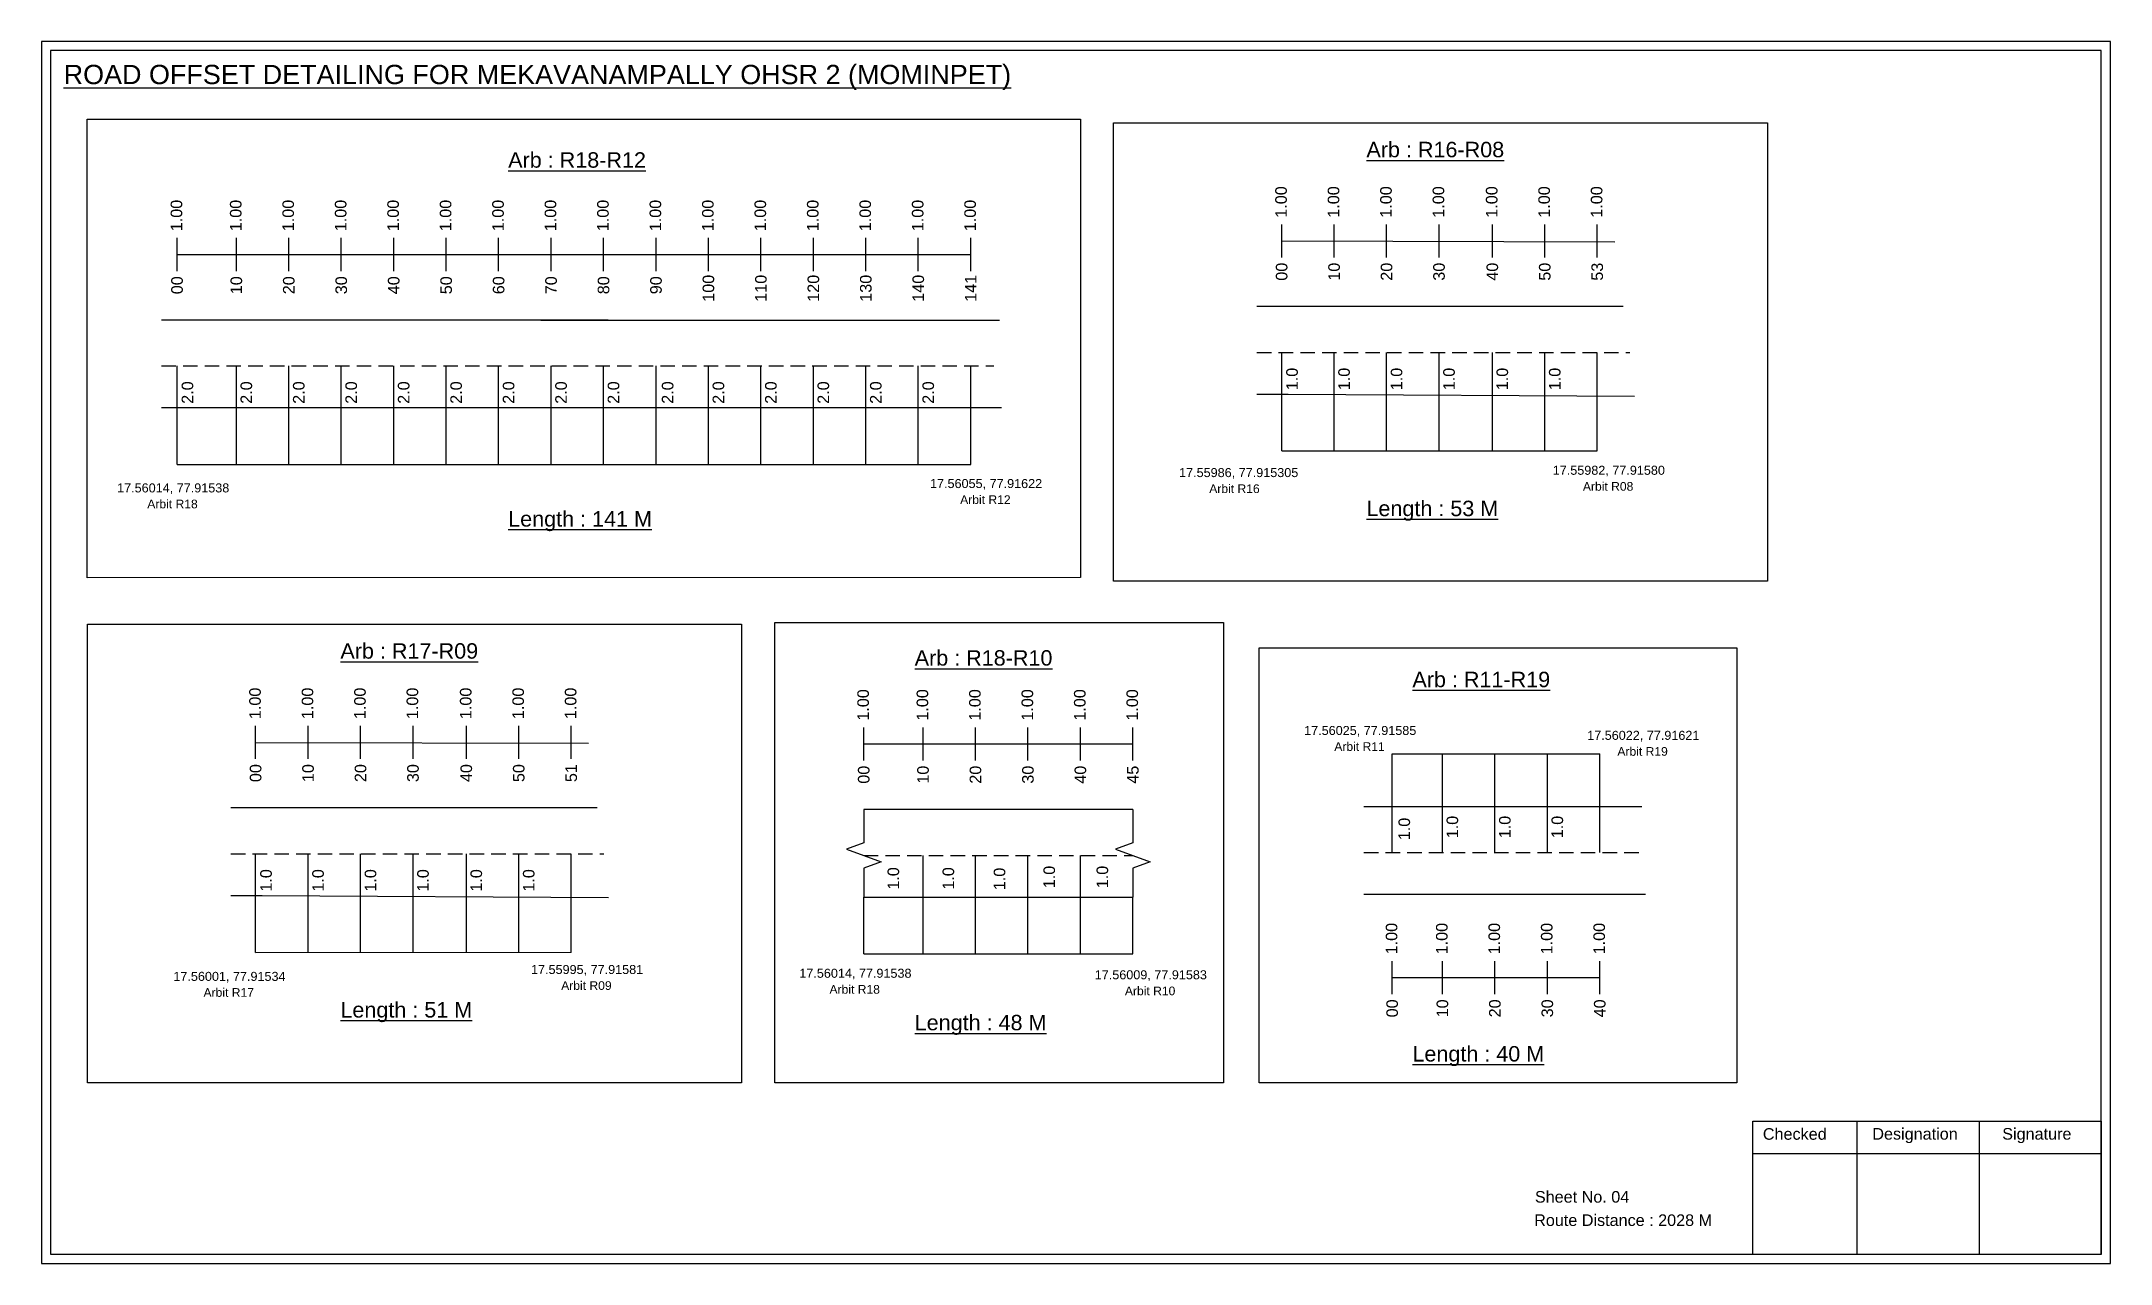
# Model space of a CAD drawing. Header units: inches. Extents: x 1241 to 8862, y 322 to 2472.
# Drawn here: x 6307 to 6844, y 942 to 1259 of the extents above; entities that cross this region are included whole.
import ezdxf

# ---------------------------------------------------------------- set-up
doc = ezdxf.new("R2010")
doc.units = ezdxf.units.IN
doc.header["$MEASUREMENT"] = 0
doc.linetypes.add('DASHED2', pattern=[0.375, 0.25, -0.125])
doc.layers.add('PDF_Geometry', color=7, linetype='Continuous')
doc.layers.add('PDF_Text', color=5, linetype='Continuous')
doc.styles.add('PDF Arial', font='arial.ttf')
doc.styles.get("Standard").update_dxf_attribs({"font": 'arial.ttf'})

msp = doc.modelspace()

# ---------------------------------------------------------------- texts
at = {"color": 242, "true_color": 0xcd2027}
for s, height, p in [('%%UROAD OFFSET DETAILING FOR MEKAVANAMPALLY OHSR 2 (MOMINPET)', 5, (6312.95, 1247.92)), ('%%UArb : R18-R12', 4, (6428.2, 1226.27)), ('%%UArb : R16-R08', 4, (6650.71, 1228.97)), ('%%ULength : 141 M', 4, (6428.2, 1133.27)), ('%%ULength : 53 M', 4, (6650.71, 1135.97)), ('%%UArb : R17-R09', 4, (6384.7, 1099.04)), ('%%UArb : R18-R10', 4, (6533.59, 1097.24)), ('%%UArb : R11-R19', 4, (6662.63, 1091.65)), ('%%ULength : 51 M', 4, (6384.7, 1006.04)), ('%%ULength : 48 M', 4, (6533.59, 1002.74)), ('%%ULength : 40 M', 4, (6662.63, 994.65))]:
    msp.add_text(s, height=height, dxfattribs=at).set_placement(p)
at = {"color": 217, "true_color": 0x93278f}
for s, p in [('1.00', (6630.07, 1213.3)), ('1.00', (6643.67, 1213.3)), ('1.00', (6657.27, 1213.3)), ('1.00', (6670.87, 1213.3)), ('1.00', (6684.68, 1213.3)), ('1.00', (6698.28, 1213.3)), ('1.00', (6711.88, 1213.3)), ('1.00', (6343.69, 1209.79)), ('1.00', (6359.06, 1209.79)), ('1.00', (6372.66, 1209.79)), ('1.00', (6386.26, 1209.79)), ('1.00', (6399.86, 1209.79)), ('1.00', (6413.46, 1209.79)), ('1.00', (6427.06, 1209.79)), ('1.00', (6440.66, 1209.79)), ('1.00', (6454.26, 1209.79)), ('1.00', (6467.86, 1209.79)), ('1.00', (6481.46, 1209.79)), ('1.00', (6495.06, 1209.79)), ('1.00', (6508.66, 1209.79)), ('1.00', (6522.26, 1209.79)), ('1.00', (6535.86, 1209.79)), ('1.00', (6549.46, 1209.79)), ('00', (6343.84, 1193.47)), ('10', (6359.21, 1193.47)), ('20', (6372.81, 1193.47)), ('30', (6386.41, 1193.47)), ('40', (6400.01, 1193.47)), ('50', (6413.61, 1193.47)), ('60', (6427.21, 1193.47)), ('70', (6440.81, 1193.47)), ('80', (6454.41, 1193.47)), ('90', (6468.01, 1193.47)), ('100', (6481.61, 1191.52)), ('110', (6495.21, 1191.52)), ('120', (6508.81, 1191.52)), ('130', (6522.41, 1191.52)), ('140', (6536.01, 1191.52)), ('141', (6549.61, 1191.52)), ('00', (6630.22, 1196.98)), ('10', (6643.82, 1196.98)), ('20', (6657.42, 1196.98)), ('30', (6671.02, 1196.98)), ('40', (6684.84, 1196.98)), ('50', (6698.44, 1196.98)), ('53', (6712.04, 1196.98)), ('1.00', (6364.06, 1083.37)), ('1.00', (6377.66, 1083.37)), ('1.00', (6391.26, 1083.37)), ('1.00', (6404.86, 1083.37)), ('1.00', (6418.68, 1083.37)), ('1.00', (6432.28, 1083.37)), ('1.00', (6445.88, 1083.37)), ('1.00', (6521.72, 1082.97)), ('1.00', (6537.09, 1082.97)), ('1.00', (6550.69, 1082.97)), ('1.00', (6564.29, 1082.97)), ('1.00', (6577.89, 1082.97)), ('1.00', (6591.49, 1082.97)), ('00', (6364.21, 1067.05)), ('10', (6377.81, 1067.05)), ('20', (6391.41, 1067.05)), ('30', (6405.01, 1067.05)), ('40', (6418.83, 1067.05)), ('50', (6432.43, 1067.05)), ('51', (6446.03, 1067.05)), ('00', (6521.87, 1066.64)), ('10', (6537.24, 1066.64)), ('20', (6550.84, 1066.64)), ('30', (6564.44, 1066.64)), ('40', (6578.04, 1066.64)), ('45', (6591.64, 1066.64)), ('1.00', (6658.72, 1022.41)), ('1.00', (6671.75, 1022.41)), ('1.00', (6685.35, 1022.41)), ('1.00', (6698.95, 1022.41)), ('1.00', (6712.55, 1022.41)), ('00', (6658.87, 1006.09)), ('10', (6671.9, 1006.09)), ('20', (6685.5, 1006.09)), ('30', (6699.1, 1006.09)), ('40', (6712.7, 1006.09))]:
    msp.add_text(s, height=3, rotation=90, dxfattribs=at).set_placement(p)
for s, p in [('2.0', (6346.54, 1165.08)), ('2.0', (6361.8, 1165.08)), ('2.0', (6375.4, 1165.08)), ('2.0', (6389, 1165.08)), ('2.0', (6402.6, 1165.08)), ('2.0', (6416.2, 1165.08)), ('2.0', (6429.8, 1165.08)), ('2.0', (6443.4, 1165.08)), ('2.0', (6457, 1165.08)), ('2.0', (6471.03, 1165.08)), ('2.0', (6484.2, 1165.08)), ('2.0', (6497.8, 1165.08)), ('2.0', (6511.4, 1165.08)), ('2.0', (6525, 1165.08)), ('2.0', (6538.6, 1165.08)), ('1.0', (6632.92, 1168.59)), ('1.0', (6646.41, 1168.59)), ('1.0', (6660.01, 1168.59)), ('1.0', (6673.61, 1168.59)), ('1.0', (6687.43, 1168.59)), ('1.0', (6701.03, 1168.59)), ('1.0', (6662.02, 1051.99)), ('1.0', (6674.49, 1052.49)), ('1.0', (6688.09, 1052.49)), ('1.0', (6701.69, 1052.49)), ('1.0', (6366.91, 1038.66)), ('1.0', (6380.4, 1038.66)), ('1.0', (6394, 1038.66)), ('1.0', (6407.6, 1038.66)), ('1.0', (6421.42, 1038.66)), ('1.0', (6435.02, 1038.66)), ('1.0', (6529.55, 1039.17)), ('1.0', (6543.81, 1039.17)), ('1.0', (6557.08, 1039.04)), ('1.0', (6569.97, 1039.54)), ('1.0', (6583.74, 1039.54))]:
    msp.add_text(s, height=3, rotation=90).set_placement(p)
at = {"color": 5}
for s, height, p in [('17.55986, 77.915305', 2.34, (6602.14, 1146.09)), ('17.55982, 77.91580', 2.34, (6699.01, 1146.69)), ('17.56014, 77.91538', 2.34, (6326.81, 1142.12)), ('17.56055, 77.91622', 2.34, (6537.56, 1143.25)), ('Arbit R16', 2.246, (6609.96, 1141.96)), ('Arbit R08', 2.246, (6706.83, 1142.56)), ('Arbit R18', 2.246, (6334.63, 1138)), ('Arbit R12', 2.246, (6545.38, 1139.12)), ('17.56025, 77.91585', 2.34, (6634.56, 1079.26)), ('17.56022, 77.91621', 2.34, (6707.95, 1078)), ('Arbit R11', 2.246, (6642.38, 1075.14)), ('Arbit R19', 2.246, (6715.77, 1073.88)), ('17.55995, 77.91581', 2.34, (6434.12, 1017.32)), ('17.56001, 77.91534', 2.34, (6341.39, 1015.54)), ('Arbit R09', 2.246, (6441.94, 1013.2)), ('17.56014, 77.91538', 2.34, (6503.68, 1016.35)), ('Arbit R18', 2.246, (6511.5, 1012.22)), ('17.56009, 77.91583', 2.34, (6580.27, 1015.95)), ('Arbit R10', 2.246, (6588.09, 1011.82)), ('Arbit R17', 2.246, (6349.21, 1011.41))]:
    msp.add_text(s, height=height, dxfattribs=at).set_placement(p)
for s, p in [('Sheet No. 04', (6694.39, 958.08)), ('Route Distance : 2028 M', (6694.2, 952.03))]:
    msp.add_text(s, height=3).set_placement(p)
at = {"layer": 'PDF_Text', "color": 7, "attachment_point": 7, "style": 'PDF Arial'}
for s, insert, char_height in [('Checked', (6753.49, 974.33), 3.001), ('Designation', (6781.87, 973.5), 3.0006), ('Signature', (6815.55, 973.5), 3.001)]:
    msp.add_mtext(s, dxfattribs=dict(at, insert=insert, char_height=char_height))

# ---------------------------------------------------------------- linework, layer by layer
at = {"color": 217, "true_color": 0x93278f}
for p, q in [((6342.36, 1199.49), (6342.36, 1208.05)), ((6357.73, 1199.49), (6357.73, 1208.05)), ((6371.33, 1199.49), (6371.33, 1208.05)), ((6384.93, 1199.49), (6384.93, 1208.05)), ((6398.53, 1199.49), (6398.53, 1208.05)), ((6412.13, 1199.49), (6412.13, 1208.05)), ((6425.73, 1199.49), (6425.73, 1208.05)), ((6439.33, 1199.49), (6439.33, 1208.05)), ((6452.93, 1199.49), (6452.93, 1208.05)), ((6466.53, 1199.49), (6466.53, 1208.05)), ((6480.13, 1199.49), (6480.13, 1208.05)), ((6493.73, 1199.49), (6493.73, 1208.05)), ((6507.33, 1199.49), (6507.33, 1208.05)), ((6520.93, 1199.49), (6520.93, 1208.05)), ((6534.53, 1199.49), (6534.53, 1208.05)), ((6548.13, 1199.49), (6548.13, 1208.05)), ((6628.74, 1203), (6628.74, 1211.56)), ((6628.74, 1207.27), (6715.07, 1207.03)), ((6642.34, 1203), (6642.34, 1211.56)), ((6655.94, 1203), (6655.94, 1211.56)), ((6669.54, 1203), (6669.54, 1211.56)), ((6683.36, 1203), (6683.36, 1211.56)), ((6696.96, 1203), (6696.96, 1211.56)), ((6710.56, 1203), (6710.56, 1211.56)), ((6342.36, 1203.76), (6548.13, 1203.77)), ((6362.73, 1073.07), (6362.73, 1081.63)), ((6376.33, 1073.07), (6376.33, 1081.63)), ((6389.93, 1073.07), (6389.93, 1081.63)), ((6403.53, 1073.07), (6403.53, 1081.63)), ((6417.35, 1073.07), (6417.35, 1081.63)), ((6430.95, 1073.07), (6430.95, 1081.63)), ((6444.55, 1073.07), (6444.55, 1081.63)), ((6520.39, 1072.67), (6520.39, 1081.23)), ((6535.76, 1072.67), (6535.76, 1081.23)), ((6549.36, 1072.67), (6549.36, 1081.23)), ((6562.96, 1072.67), (6562.96, 1081.23)), ((6576.56, 1072.67), (6576.56, 1081.23)), ((6590.16, 1072.67), (6590.16, 1081.23)), ((6362.73, 1077.34), (6449.06, 1077.1)), ((6520.39, 1076.94), (6590.16, 1076.94)), ((6657.39, 1012.12), (6657.39, 1020.68)), ((6670.43, 1012.12), (6670.43, 1020.68)), ((6684.03, 1012.12), (6684.03, 1020.68)), ((6697.63, 1012.12), (6697.63, 1020.68)), ((6711.23, 1012.12), (6711.23, 1020.68)), ((6657.39, 1016.39), (6711.23, 1016.4))]:
    msp.add_line(p, q, dxfattribs=at)
for p, q in [((6454.13, 1186.77), (6338.3, 1186.77)), ((6436.66, 1186.77), (6555.56, 1186.77)), ((6717.29, 1190.28), (6622.33, 1190.28)), ((6342.36, 1149.35), (6342.36, 1174.89)), ((6357.73, 1149.35), (6357.73, 1174.89)), ((6371.33, 1149.35), (6371.33, 1174.89)), ((6384.93, 1149.35), (6384.93, 1174.89)), ((6398.53, 1149.35), (6398.53, 1174.89)), ((6412.13, 1149.35), (6412.13, 1174.89)), ((6425.73, 1149.35), (6425.73, 1174.89)), ((6439.33, 1149.35), (6439.33, 1174.89)), ((6452.93, 1149.35), (6452.93, 1174.89)), ((6466.53, 1149.35), (6466.53, 1174.89)), ((6480.13, 1149.35), (6480.13, 1174.89)), ((6493.73, 1149.35), (6493.73, 1174.89)), ((6507.33, 1149.35), (6507.33, 1174.89)), ((6520.93, 1149.35), (6520.93, 1174.89)), ((6534.53, 1149.35), (6534.53, 1174.89)), ((6548.13, 1149.35), (6548.13, 1174.89)), ((6628.74, 1152.86), (6628.74, 1178.4)), ((6642.34, 1152.86), (6642.34, 1178.4)), ((6655.94, 1152.86), (6655.94, 1178.4)), ((6669.54, 1152.86), (6669.54, 1178.4)), ((6683.36, 1152.86), (6683.36, 1178.4)), ((6696.96, 1152.86), (6696.96, 1178.4)), ((6710.56, 1152.86), (6710.56, 1178.4)), ((6338.3, 1164.09), (6556.1, 1164.09)), ((6657.39, 1048.82), (6657.39, 1074.35)), ((6670.43, 1048.82), (6670.43, 1074.35)), ((6684.03, 1048.82), (6684.03, 1074.35)), ((6697.63, 1048.82), (6697.63, 1074.35)), ((6711.23, 1048.82), (6711.23, 1074.35)), ((6451.28, 1060.35), (6356.32, 1060.35)), ((6590.16, 1059.95), (6520.39, 1059.95)), ((6650.05, 1060.7), (6722.08, 1060.7)), ((6362.73, 1022.93), (6362.73, 1048.47)), ((6376.33, 1022.93), (6376.33, 1048.47)), ((6389.93, 1022.93), (6389.93, 1048.47)), ((6403.53, 1022.93), (6403.53, 1048.47)), ((6417.35, 1022.93), (6417.35, 1048.47)), ((6430.95, 1022.93), (6430.95, 1048.47)), ((6444.55, 1022.93), (6444.55, 1048.47)), ((6535.76, 1022.53), (6535.76, 1048.06)), ((6549.36, 1022.53), (6549.36, 1048.06)), ((6562.96, 1022.53), (6562.96, 1048.06)), ((6576.56, 1022.53), (6576.56, 1048.06)), ((6520.39, 1037.26), (6590.16, 1037.26)), ((6520.39, 1022.53), (6520.39, 1037.26)), ((6590.16, 1022.53), (6590.16, 1037.26)), ((6650.05, 1038.02), (6723.08, 1038.02))]:
    msp.add_line(p, q)
at = {"linetype": 'DASHED2', "ltscale": 15}
for p, q in [((6338.3, 1174.89), (6554.07, 1174.89)), ((6622.33, 1178.4), (6719.01, 1178.4)), ((6356.32, 1048.47), (6453, 1048.47)), ((6520.39, 1048.06), (6590.16, 1048.06)), ((6650.05, 1048.82), (6722.58, 1048.82))]:
    msp.add_line(p, q, dxfattribs=at)
at = {"color": 5}
for p, q in [((6342.36, 1149.35), (6548.13, 1149.35)), ((6628.74, 1152.86), (6710.56, 1152.89)), ((6657.39, 1074.35), (6711.23, 1074.35)), ((6362.73, 1022.93), (6444.55, 1022.96)), ((6520.39, 1022.53), (6590.16, 1022.53))]:
    msp.add_line(p, q, dxfattribs=at)
for points in [[(6319.08, 1238.8), (6576.61, 1238.85), (6576.61, 1120.03), (6319.08, 1119.98)], [(6585.11, 1237.91), (6754.73, 1237.91), (6754.73, 1119.09), (6585.11, 1119.09)], [(6319.1, 1107.98), (6488.72, 1107.98), (6488.72, 989.16), (6319.1, 989.16)], [(6497.29, 1108.37), (6613.64, 1108.37), (6613.64, 989.16), (6497.29, 989.16)], [(6622.93, 1101.84), (6746.73, 1101.84), (6746.73, 989.16), (6622.93, 989.16)]]:
    msp.add_lwpolyline(points, close=True)
for points in [[(6622.33, 1167.59), (6630.39, 1167.59), (6720.24, 1167.09)], [(6356.32, 1037.67), (6364.38, 1037.67), (6454.23, 1037.16)]]:
    msp.add_lwpolyline(points)
at = {"linetype": 'Continuous'}
for points in [[(6520.39, 1059.95), (6520.39, 1051.34), (6515.89, 1049.7), (6524.89, 1046.43), (6520.39, 1044.79), (6520.39, 1037.26)], [(6590.16, 1059.95), (6590.16, 1051.34), (6585.66, 1049.7), (6594.66, 1046.43), (6590.16, 1044.79), (6590.16, 1037.26)]]:
    msp.add_lwpolyline(points, dxfattribs=at)
at = {"layer": 'PDF_Geometry'}
for points in [[(6307.18, 1258.99), (6307.18, 942.28), (6843.65, 942.28), (6843.65, 1258.99)], [(6309.5, 1256.67), (6309.5, 944.7), (6841.23, 944.7), (6841.23, 1256.67)]]:
    msp.add_lwpolyline(points, close=True, dxfattribs=at)
at = {"layer": 'PDF_Geometry', "color": 242, "true_color": 0xcc1f26}
msp.add_lwpolyline([(6841.23, 944.61), (6750.89, 944.61), (6750.89, 979.22), (6841.23, 979.22)], close=True, dxfattribs=at)
for points in [[(6777.87, 979.22), (6777.87, 944.61)], [(6809.6, 979.22), (6809.6, 944.61)], [(6750.89, 970.84), (6841.23, 970.84)]]:
    msp.add_lwpolyline(points, dxfattribs=at)

msp.set_redraw_order([(e.dxf.handle, doc.entitydb.next_handle()) for e in msp.query("TEXT MTEXT ATTDEF DIMENSION ARC_DIMENSION")])  # texts and dimensions are drawn at this point

doc.saveas('drawing.dxf')
